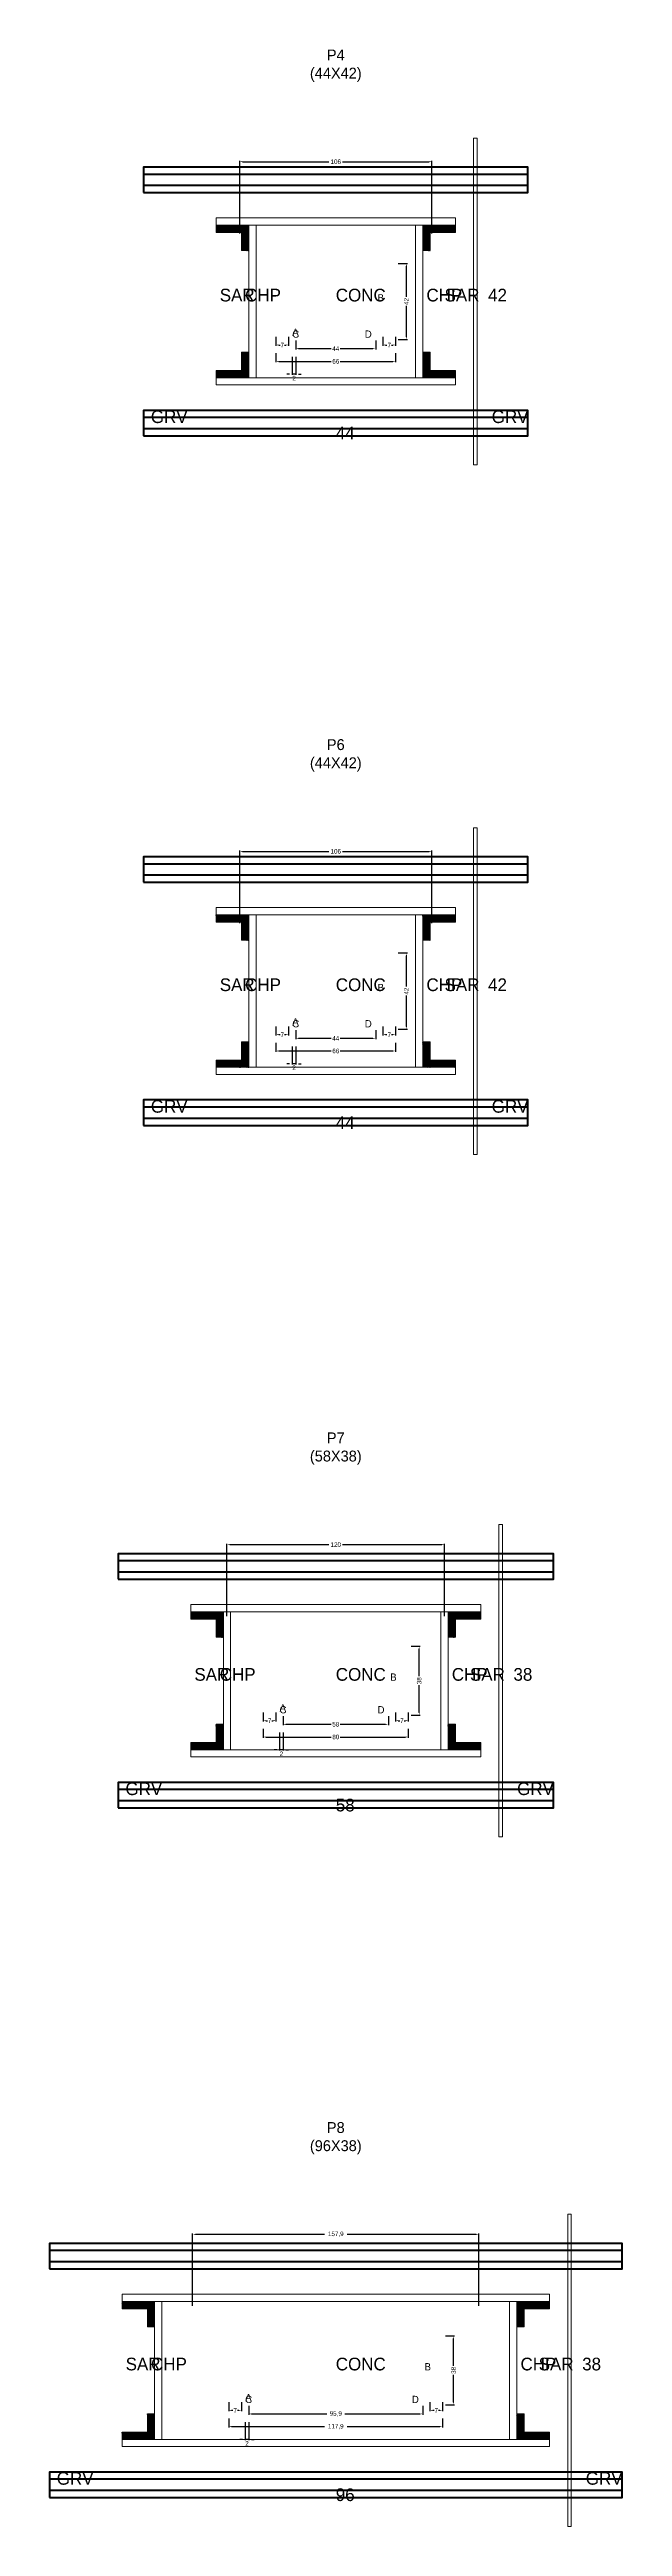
# Model space of a CAD drawing. Header units: centimetres. Extents: x -8500 to 4299, y -7226 to 295.
# Drawn here: x -158 to 158, y -2226 to -861 of the extents above; entities that cross this region are included whole.
import ezdxf

# ---------------------------------------------------------------- set-up
doc = ezdxf.new("R2010")
doc.units = ezdxf.units.CM
for name, color, linetype in [('COTA', 241, 'Continuous'), ('GRAVATA', 224, 'Continuous'), ('Hachura', 251, 'Continuous'), ('NOMENCLATURA', 7, 'Continuous'), ('SARRAFO', 251, 'Continuous'), ('Texto Seção', 7, 'Continuous')]:
    doc.layers.add(name, color=color, linetype=linetype)
doc.dimstyles.new('cotax2', dxfattribs={"dimtxt": 2.5, "dimasz": 1.5, "dimexe": 0.5, "dimexo": 0.5, "dimgap": 0.5, "dimtad": 1, "dimcen": 2.5, "dimazin": 3, "dimtfac": 1, "dimtmove": 0, "dimatfit": 3})

msp = doc.modelspace()

# ---------------------------------------------------------------- texts
at = {"layer": 'NOMENCLATURA'}
for s, p in [('B', (23, -1000)), ('A', (-24, -1019)), ('C', (-24, -1020)), ('D', (16, -1020)), ('B', (23, -1380)), ('A', (-24, -1399)), ('C', (-24, -1400)), ('D', (16, -1400)), ('B', (30, -1760)), ('A', (-31, -1777)), ('C', (-31, -1778)), ('D', (23, -1778)), ('B', (48.95, -2140)), ('A', (-49.95, -2157)), ('C', (-49.95, -2158)), ('D', (41.95, -2158))]:
    msp.add_text(s, height=4, dxfattribs=at).set_placement(p)
at = {"layer": 'NOMENCLATURA', "char_height": 6, "attachment_point": 8}
for s, insert in [('P4\\P(44X42)', (0, -879)), ('P6\\P(44X42)', (0, -1259)), ('P7\\P(58X38)', (0, -1641)), ('P8\\P(96X38)', (0, -2021))]:
    msp.add_mtext(s, dxfattribs=dict(at, insert=insert))
at = {"layer": 'Texto Seção'}
for s, p in [('SAR', (-64, -1000)), ('CHP', (-50, -1000)), ('CONC', (0, -1000)), ('CHP', (50, -1000)), ('SAR', (60, -1000)), ('42', (84, -1000)), ('GRV', (-102, -1067)), ('GRV', (86, -1067)), ('44', (0, -1076)), ('SAR', (-64, -1380)), ('CHP', (-50, -1380)), ('CONC', (0, -1380)), ('CHP', (50, -1380)), ('SAR', (60, -1380)), ('42', (84, -1380)), ('GRV', (-102, -1447)), ('GRV', (86, -1447)), ('44', (0, -1456)), ('SAR', (-78, -1760)), ('CHP', (-64, -1760)), ('CONC', (0, -1760)), ('CHP', (64, -1760)), ('SAR', (74, -1760)), ('38', (98, -1760)), ('GRV', (-116, -1823)), ('58', (0, -1832)), ('GRV', (100, -1823)), ('SAR', (-115.9, -2140)), ('CHP', (-101.9, -2140)), ('CONC', (0, -2140)), ('CHP', (101.9, -2140)), ('SAR', (111.9, -2140)), ('38', (135.9, -2140)), ('GRV', (-153.9, -2203)), ('GRV', (137.9, -2203)), ('96', (0, -2212))]:
    msp.add_text(s, height=7, dxfattribs=at).set_placement(p)

# ---------------------------------------------------------------- blocks, each defined once
blk = doc.blocks.new('_CLOSEDFILLED')
at = {"color": 0, "linetype": 'BYBLOCK'}
blk.add_solid([(-1, 0.16), (0, 0), (-1, -0.16)], dxfattribs=at)
blk = doc.blocks.new('*D218')
for p, q in [((-58.95, -2166.5), (-58.95, -2171.5)), ((58.95, -2166.5), (58.95, -2171.5)), ((-57.45, -2171), (-6.25, -2171)), ((6.25, -2171), (57.45, -2171))]:
    blk.add_line(p, q)
at = {"layer": 'Defpoints'}
for p in [(-58.95, -2166), (58.95, -2166), (-58.95, -2171)]:
    blk.add_point(p, dxfattribs=at)
at = {"layer": 'COTA', "xscale": 1.5, "yscale": 1.5, "rotation": 180}
blk.add_blockref('_CLOSEDFILLED', (-58.95, -2171), dxfattribs=at)
at = {"layer": 'COTA', "xscale": 1.5, "yscale": 1.5}
blk.add_blockref('_CLOSEDFILLED', (58.95, -2171), dxfattribs=at)
at = {"layer": 'COTA', "insert": (0, -2171), "char_height": 2.5, "attachment_point": 5}
blk.add_mtext('117,9', dxfattribs=at)
blk = doc.blocks.new('*D219')
for p, q in [((-47.95, -2159.5), (-47.95, -2164.5)), ((-46.45, -2164), (-5, -2164)), ((5, -2164), (46.45, -2164)), ((47.95, -2159.5), (47.95, -2164.5))]:
    blk.add_line(p, q)
at = {"layer": 'Defpoints'}
for p in [(-47.95, -2159), (-47.95, -2164), (47.95, -2159)]:
    blk.add_point(p, dxfattribs=at)
at = {"layer": 'COTA', "xscale": 1.5, "yscale": 1.5, "rotation": 180}
blk.add_blockref('_CLOSEDFILLED', (-47.95, -2164), dxfattribs=at)
at = {"layer": 'COTA', "xscale": 1.5, "yscale": 1.5}
blk.add_blockref('_CLOSEDFILLED', (47.95, -2164), dxfattribs=at)
at = {"layer": 'COTA', "insert": (0, -2164), "char_height": 2.5, "attachment_point": 5}
blk.add_mtext('95,9', dxfattribs=at)
blk = doc.blocks.new('*D220')
for p, q in [((60.45, -2121), (65.45, -2121)), ((64.95, -2137.5), (64.95, -2122.5)), ((64.95, -2157.5), (64.95, -2142.5)), ((60.45, -2159), (65.45, -2159))]:
    blk.add_line(p, q)
at = {"layer": 'Defpoints'}
for p in [(59.95, -2121), (59.95, -2159), (64.95, -2159)]:
    blk.add_point(p, dxfattribs=at)
at = {"layer": 'COTA', "xscale": 1.5, "yscale": 1.5}
for p, rotation in [((64.95, -2121), 90), ((64.95, -2159), 270)]:
    blk.add_blockref('_CLOSEDFILLED', p, dxfattribs=dict(at, rotation=rotation))
at = {"layer": 'COTA', "insert": (64.95, -2140), "char_height": 2.5, "attachment_point": 5, "rotation": 90}
blk.add_mtext('38', dxfattribs=at)
blk = doc.blocks.new('*D221')
for p, q in [((-58.95, -2157.5), (-58.95, -2162.5)), ((-57.45, -2162), (-56.7, -2162)), ((-54.2, -2162), (-53.45, -2162)), ((-51.95, -2157.5), (-51.95, -2162.5))]:
    blk.add_line(p, q)
at = {"layer": 'Defpoints'}
for p in [(-58.95, -2157), (-58.95, -2162), (-51.95, -2157)]:
    blk.add_point(p, dxfattribs=at)
at = {"layer": 'COTA', "xscale": 1.5, "yscale": 1.5, "rotation": 180}
blk.add_blockref('_CLOSEDFILLED', (-58.95, -2162), dxfattribs=at)
at = {"layer": 'COTA', "xscale": 1.5, "yscale": 1.5}
blk.add_blockref('_CLOSEDFILLED', (-51.95, -2162), dxfattribs=at)
at = {"layer": 'COTA', "insert": (-55.45, -2162), "char_height": 2.5, "attachment_point": 5}
blk.add_mtext('7', dxfattribs=at)
blk = doc.blocks.new('*D222')
for p, q in [((51.95, -2157.5), (51.95, -2162.5)), ((53.45, -2162), (54.2, -2162)), ((56.7, -2162), (57.45, -2162)), ((58.95, -2157.5), (58.95, -2162.5))]:
    blk.add_line(p, q)
at = {"layer": 'Defpoints'}
for p in [(51.95, -2157), (51.95, -2162), (58.95, -2157)]:
    blk.add_point(p, dxfattribs=at)
at = {"layer": 'COTA', "xscale": 1.5, "yscale": 1.5, "rotation": 180}
blk.add_blockref('_CLOSEDFILLED', (51.95, -2162), dxfattribs=at)
at = {"layer": 'COTA', "xscale": 1.5, "yscale": 1.5}
blk.add_blockref('_CLOSEDFILLED', (58.95, -2162), dxfattribs=at)
at = {"layer": 'COTA', "insert": (55.45, -2162), "char_height": 2.5, "attachment_point": 5}
blk.add_mtext('7', dxfattribs=at)
blk = doc.blocks.new('*D223')
for p, q in [((-78.95, -2104.5), (-78.95, -2064.5)), ((-77.45, -2065), (-6.25, -2065)), ((6.25, -2065), (77.45, -2065)), ((78.95, -2104.5), (78.95, -2064.5))]:
    blk.add_line(p, q)
at = {"layer": 'Defpoints'}
for p in [(-78.95, -2065), (-78.95, -2105), (78.95, -2105)]:
    blk.add_point(p, dxfattribs=at)
at = {"layer": 'COTA', "xscale": 1.5, "yscale": 1.5, "rotation": 180}
blk.add_blockref('_CLOSEDFILLED', (-78.95, -2065), dxfattribs=at)
at = {"layer": 'COTA', "xscale": 1.5, "yscale": 1.5}
blk.add_blockref('_CLOSEDFILLED', (78.95, -2065), dxfattribs=at)
at = {"layer": 'COTA', "insert": (0, -2065), "char_height": 2.5, "attachment_point": 5}
blk.add_mtext('157,9', dxfattribs=at)
blk = doc.blocks.new('*D184')
for p, q in [((-40, -1786.5), (-40, -1791.5)), ((40, -1786.5), (40, -1791.5)), ((-38.5, -1791), (-2.5, -1791)), ((2.5, -1791), (38.5, -1791))]:
    blk.add_line(p, q)
at = {"layer": 'Defpoints'}
for p in [(-40, -1786), (40, -1786), (-40, -1791)]:
    blk.add_point(p, dxfattribs=at)
at = {"layer": 'COTA', "xscale": 1.5, "yscale": 1.5, "rotation": 180}
blk.add_blockref('_CLOSEDFILLED', (-40, -1791), dxfattribs=at)
at = {"layer": 'COTA', "xscale": 1.5, "yscale": 1.5}
blk.add_blockref('_CLOSEDFILLED', (40, -1791), dxfattribs=at)
at = {"layer": 'COTA', "insert": (0, -1791), "char_height": 2.5, "attachment_point": 5}
blk.add_mtext('80', dxfattribs=at)
blk = doc.blocks.new('*D185')
for p, q in [((-29, -1779.5), (-29, -1784.5)), ((-27.5, -1784), (-2.5, -1784)), ((2.5, -1784), (27.5, -1784)), ((29, -1779.5), (29, -1784.5))]:
    blk.add_line(p, q)
at = {"layer": 'Defpoints'}
for p in [(-29, -1779), (-29, -1784), (29, -1779)]:
    blk.add_point(p, dxfattribs=at)
at = {"layer": 'COTA', "xscale": 1.5, "yscale": 1.5, "rotation": 180}
blk.add_blockref('_CLOSEDFILLED', (-29, -1784), dxfattribs=at)
at = {"layer": 'COTA', "xscale": 1.5, "yscale": 1.5}
blk.add_blockref('_CLOSEDFILLED', (29, -1784), dxfattribs=at)
at = {"layer": 'COTA', "insert": (0, -1784), "char_height": 2.5, "attachment_point": 5}
blk.add_mtext('58', dxfattribs=at)
blk = doc.blocks.new('*D186')
for p, q in [((41.5, -1741), (46.5, -1741)), ((46, -1757.5), (46, -1742.5)), ((46, -1777.5), (46, -1762.5)), ((41.5, -1779), (46.5, -1779))]:
    blk.add_line(p, q)
at = {"layer": 'Defpoints'}
for p in [(41, -1741), (41, -1779), (46, -1779)]:
    blk.add_point(p, dxfattribs=at)
at = {"layer": 'COTA', "xscale": 1.5, "yscale": 1.5}
for p, rotation in [((46, -1741), 90), ((46, -1779), 270)]:
    blk.add_blockref('_CLOSEDFILLED', p, dxfattribs=dict(at, rotation=rotation))
at = {"layer": 'COTA', "insert": (46, -1760), "char_height": 2.5, "attachment_point": 5, "rotation": 90}
blk.add_mtext('38', dxfattribs=at)
blk = doc.blocks.new('*D187')
for p, q in [((-40, -1777.5), (-40, -1782.5)), ((-38.5, -1782), (-37.75, -1782)), ((-35.25, -1782), (-34.5, -1782)), ((-33, -1777.5), (-33, -1782.5))]:
    blk.add_line(p, q)
at = {"layer": 'Defpoints'}
for p in [(-40, -1777), (-40, -1782), (-33, -1777)]:
    blk.add_point(p, dxfattribs=at)
at = {"layer": 'COTA', "xscale": 1.5, "yscale": 1.5, "rotation": 180}
blk.add_blockref('_CLOSEDFILLED', (-40, -1782), dxfattribs=at)
at = {"layer": 'COTA', "xscale": 1.5, "yscale": 1.5}
blk.add_blockref('_CLOSEDFILLED', (-33, -1782), dxfattribs=at)
at = {"layer": 'COTA', "insert": (-36.5, -1782), "char_height": 2.5, "attachment_point": 5}
blk.add_mtext('7', dxfattribs=at)
blk = doc.blocks.new('*D188')
for p, q in [((33, -1777.5), (33, -1782.5)), ((34.5, -1782), (35.25, -1782)), ((37.75, -1782), (38.5, -1782)), ((40, -1777.5), (40, -1782.5))]:
    blk.add_line(p, q)
at = {"layer": 'Defpoints'}
for p in [(33, -1777), (33, -1782), (40, -1777)]:
    blk.add_point(p, dxfattribs=at)
at = {"layer": 'COTA', "xscale": 1.5, "yscale": 1.5, "rotation": 180}
blk.add_blockref('_CLOSEDFILLED', (33, -1782), dxfattribs=at)
at = {"layer": 'COTA', "xscale": 1.5, "yscale": 1.5}
blk.add_blockref('_CLOSEDFILLED', (40, -1782), dxfattribs=at)
at = {"layer": 'COTA', "insert": (36.5, -1782), "char_height": 2.5, "attachment_point": 5}
blk.add_mtext('7', dxfattribs=at)
blk = doc.blocks.new('*D189')
for p, q in [((-60, -1724.5), (-60, -1684.5)), ((-58.5, -1685), (-3.75, -1685)), ((3.75, -1685), (58.5, -1685)), ((60, -1724.5), (60, -1684.5))]:
    blk.add_line(p, q)
at = {"layer": 'Defpoints'}
for p in [(-60, -1685), (-60, -1725), (60, -1725)]:
    blk.add_point(p, dxfattribs=at)
at = {"layer": 'COTA', "xscale": 1.5, "yscale": 1.5, "rotation": 180}
blk.add_blockref('_CLOSEDFILLED', (-60, -1685), dxfattribs=at)
at = {"layer": 'COTA', "xscale": 1.5, "yscale": 1.5}
blk.add_blockref('_CLOSEDFILLED', (60, -1685), dxfattribs=at)
at = {"layer": 'COTA', "insert": (0, -1685), "char_height": 2.5, "attachment_point": 5}
blk.add_mtext('120', dxfattribs=at)
blk = doc.blocks.new('*D150')
for p, q in [((-33, -1408.5), (-33, -1413.5)), ((-31.5, -1413), (-2.5, -1413)), ((2.5, -1413), (31.5, -1413)), ((33, -1408.5), (33, -1413.5))]:
    blk.add_line(p, q)
at = {"layer": 'Defpoints'}
for p in [(-33, -1408), (-33, -1413), (33, -1408)]:
    blk.add_point(p, dxfattribs=at)
at = {"layer": 'COTA', "xscale": 1.5, "yscale": 1.5, "rotation": 180}
blk.add_blockref('_CLOSEDFILLED', (-33, -1413), dxfattribs=at)
at = {"layer": 'COTA', "xscale": 1.5, "yscale": 1.5}
blk.add_blockref('_CLOSEDFILLED', (33, -1413), dxfattribs=at)
at = {"layer": 'COTA', "insert": (0, -1413), "char_height": 2.5, "attachment_point": 5}
blk.add_mtext('66', dxfattribs=at)
blk = doc.blocks.new('*D151')
for p, q in [((-22, -1401.5), (-22, -1406.5)), ((22, -1401.5), (22, -1406.5)), ((-20.5, -1406), (-2.5, -1406)), ((2.5, -1406), (20.5, -1406))]:
    blk.add_line(p, q)
at = {"layer": 'Defpoints'}
for p in [(-22, -1401), (22, -1401), (-22, -1406)]:
    blk.add_point(p, dxfattribs=at)
at = {"layer": 'COTA', "xscale": 1.5, "yscale": 1.5, "rotation": 180}
blk.add_blockref('_CLOSEDFILLED', (-22, -1406), dxfattribs=at)
at = {"layer": 'COTA', "xscale": 1.5, "yscale": 1.5}
blk.add_blockref('_CLOSEDFILLED', (22, -1406), dxfattribs=at)
at = {"layer": 'COTA', "insert": (0, -1406), "char_height": 2.5, "attachment_point": 5}
blk.add_mtext('44', dxfattribs=at)
blk = doc.blocks.new('*D152')
for p, q in [((34.5, -1359), (39.5, -1359)), ((39, -1377.5), (39, -1360.5)), ((39, -1399.5), (39, -1382.5)), ((34.5, -1401), (39.5, -1401))]:
    blk.add_line(p, q)
at = {"layer": 'Defpoints'}
for p in [(34, -1359), (34, -1401), (39, -1401)]:
    blk.add_point(p, dxfattribs=at)
at = {"layer": 'COTA', "xscale": 1.5, "yscale": 1.5}
for p, rotation in [((39, -1359), 90), ((39, -1401), 270)]:
    blk.add_blockref('_CLOSEDFILLED', p, dxfattribs=dict(at, rotation=rotation))
at = {"layer": 'COTA', "insert": (39, -1380), "char_height": 2.5, "attachment_point": 5, "rotation": 90}
blk.add_mtext('42', dxfattribs=at)
blk = doc.blocks.new('*D153')
for p, q in [((-33, -1399.5), (-33, -1404.5)), ((-31.5, -1404), (-30.75, -1404)), ((-28.25, -1404), (-27.5, -1404)), ((-26, -1399.5), (-26, -1404.5))]:
    blk.add_line(p, q)
at = {"layer": 'Defpoints'}
for p in [(-33, -1399), (-33, -1404), (-26, -1399)]:
    blk.add_point(p, dxfattribs=at)
at = {"layer": 'COTA', "xscale": 1.5, "yscale": 1.5, "rotation": 180}
blk.add_blockref('_CLOSEDFILLED', (-33, -1404), dxfattribs=at)
at = {"layer": 'COTA', "xscale": 1.5, "yscale": 1.5}
blk.add_blockref('_CLOSEDFILLED', (-26, -1404), dxfattribs=at)
at = {"layer": 'COTA', "insert": (-29.5, -1404), "char_height": 2.5, "attachment_point": 5}
blk.add_mtext('7', dxfattribs=at)
blk = doc.blocks.new('*D154')
for p, q in [((26, -1399.5), (26, -1404.5)), ((27.5, -1404), (28.25, -1404)), ((30.75, -1404), (31.5, -1404)), ((33, -1399.5), (33, -1404.5))]:
    blk.add_line(p, q)
at = {"layer": 'Defpoints'}
for p in [(26, -1399), (26, -1404), (33, -1399)]:
    blk.add_point(p, dxfattribs=at)
at = {"layer": 'COTA', "xscale": 1.5, "yscale": 1.5, "rotation": 180}
blk.add_blockref('_CLOSEDFILLED', (26, -1404), dxfattribs=at)
at = {"layer": 'COTA', "xscale": 1.5, "yscale": 1.5}
blk.add_blockref('_CLOSEDFILLED', (33, -1404), dxfattribs=at)
at = {"layer": 'COTA', "insert": (29.5, -1404), "char_height": 2.5, "attachment_point": 5}
blk.add_mtext('7', dxfattribs=at)
blk = doc.blocks.new('*D155')
for p, q in [((-53, -1342.5), (-53, -1302.5)), ((-51.5, -1303), (-3.75, -1303)), ((3.75, -1303), (51.5, -1303)), ((53, -1342.5), (53, -1302.5))]:
    blk.add_line(p, q)
at = {"layer": 'Defpoints'}
for p in [(-53, -1303), (-53, -1343), (53, -1343)]:
    blk.add_point(p, dxfattribs=at)
at = {"layer": 'COTA', "xscale": 1.5, "yscale": 1.5, "rotation": 180}
blk.add_blockref('_CLOSEDFILLED', (-53, -1303), dxfattribs=at)
at = {"layer": 'COTA', "xscale": 1.5, "yscale": 1.5}
blk.add_blockref('_CLOSEDFILLED', (53, -1303), dxfattribs=at)
at = {"layer": 'COTA', "insert": (0, -1303), "char_height": 2.5, "attachment_point": 5}
blk.add_mtext('106', dxfattribs=at)
blk = doc.blocks.new('*D116')
for p, q in [((-33, -1028.5), (-33, -1033.5)), ((-31.5, -1033), (-2.5, -1033)), ((2.5, -1033), (31.5, -1033)), ((33, -1028.5), (33, -1033.5))]:
    blk.add_line(p, q)
at = {"layer": 'Defpoints'}
for p in [(-33, -1028), (-33, -1033), (33, -1028)]:
    blk.add_point(p, dxfattribs=at)
at = {"layer": 'COTA', "xscale": 1.5, "yscale": 1.5, "rotation": 180}
blk.add_blockref('_CLOSEDFILLED', (-33, -1033), dxfattribs=at)
at = {"layer": 'COTA', "xscale": 1.5, "yscale": 1.5}
blk.add_blockref('_CLOSEDFILLED', (33, -1033), dxfattribs=at)
at = {"layer": 'COTA', "insert": (0, -1033), "char_height": 2.5, "attachment_point": 5}
blk.add_mtext('66', dxfattribs=at)
blk = doc.blocks.new('*D117')
for p, q in [((-22, -1021.5), (-22, -1026.5)), ((22, -1021.5), (22, -1026.5)), ((-20.5, -1026), (-2.5, -1026)), ((2.5, -1026), (20.5, -1026))]:
    blk.add_line(p, q)
at = {"layer": 'Defpoints'}
for p in [(-22, -1021), (22, -1021), (-22, -1026)]:
    blk.add_point(p, dxfattribs=at)
at = {"layer": 'COTA', "xscale": 1.5, "yscale": 1.5, "rotation": 180}
blk.add_blockref('_CLOSEDFILLED', (-22, -1026), dxfattribs=at)
at = {"layer": 'COTA', "xscale": 1.5, "yscale": 1.5}
blk.add_blockref('_CLOSEDFILLED', (22, -1026), dxfattribs=at)
at = {"layer": 'COTA', "insert": (0, -1026), "char_height": 2.5, "attachment_point": 5}
blk.add_mtext('44', dxfattribs=at)
blk = doc.blocks.new('*D118')
for p, q in [((34.5, -979), (39.5, -979)), ((39, -997.5), (39, -980.5)), ((39, -1019.5), (39, -1002.5)), ((34.5, -1021), (39.5, -1021))]:
    blk.add_line(p, q)
at = {"layer": 'Defpoints'}
for p in [(34, -979), (34, -1021), (39, -1021)]:
    blk.add_point(p, dxfattribs=at)
at = {"layer": 'COTA', "xscale": 1.5, "yscale": 1.5}
for p, rotation in [((39, -979), 90), ((39, -1021), 270)]:
    blk.add_blockref('_CLOSEDFILLED', p, dxfattribs=dict(at, rotation=rotation))
at = {"layer": 'COTA', "insert": (39, -1000), "char_height": 2.5, "attachment_point": 5, "rotation": 90}
blk.add_mtext('42', dxfattribs=at)
blk = doc.blocks.new('*D119')
for p, q in [((-33, -1019.5), (-33, -1024.5)), ((-26, -1019.5), (-26, -1024.5)), ((-31.5, -1024), (-30.75, -1024)), ((-28.25, -1024), (-27.5, -1024))]:
    blk.add_line(p, q)
at = {"layer": 'Defpoints'}
for p in [(-33, -1019), (-26, -1019), (-33, -1024)]:
    blk.add_point(p, dxfattribs=at)
at = {"layer": 'COTA', "xscale": 1.5, "yscale": 1.5, "rotation": 180}
blk.add_blockref('_CLOSEDFILLED', (-33, -1024), dxfattribs=at)
at = {"layer": 'COTA', "xscale": 1.5, "yscale": 1.5}
blk.add_blockref('_CLOSEDFILLED', (-26, -1024), dxfattribs=at)
at = {"layer": 'COTA', "insert": (-29.5, -1024), "char_height": 2.5, "attachment_point": 5}
blk.add_mtext('7', dxfattribs=at)
blk = doc.blocks.new('*D120')
for p, q in [((26, -1019.5), (26, -1024.5)), ((33, -1019.5), (33, -1024.5)), ((27.5, -1024), (28.25, -1024)), ((30.75, -1024), (31.5, -1024))]:
    blk.add_line(p, q)
at = {"layer": 'Defpoints'}
for p in [(26, -1019), (33, -1019), (26, -1024)]:
    blk.add_point(p, dxfattribs=at)
at = {"layer": 'COTA', "xscale": 1.5, "yscale": 1.5, "rotation": 180}
blk.add_blockref('_CLOSEDFILLED', (26, -1024), dxfattribs=at)
at = {"layer": 'COTA', "xscale": 1.5, "yscale": 1.5}
blk.add_blockref('_CLOSEDFILLED', (33, -1024), dxfattribs=at)
at = {"layer": 'COTA', "insert": (29.5, -1024), "char_height": 2.5, "attachment_point": 5}
blk.add_mtext('7', dxfattribs=at)
blk = doc.blocks.new('*D121')
for p, q in [((-53, -962.5), (-53, -922.5)), ((-51.5, -923), (-3.75, -923)), ((3.75, -923), (51.5, -923)), ((53, -962.5), (53, -922.5))]:
    blk.add_line(p, q)
at = {"layer": 'Defpoints'}
for p in [(-53, -923), (-53, -963), (53, -963)]:
    blk.add_point(p, dxfattribs=at)
at = {"layer": 'COTA', "xscale": 1.5, "yscale": 1.5, "rotation": 180}
blk.add_blockref('_CLOSEDFILLED', (-53, -923), dxfattribs=at)
at = {"layer": 'COTA', "xscale": 1.5, "yscale": 1.5}
blk.add_blockref('_CLOSEDFILLED', (53, -923), dxfattribs=at)
at = {"layer": 'COTA', "insert": (0, -923), "char_height": 2.5, "attachment_point": 5}
blk.add_mtext('106', dxfattribs=at)

# ---------------------------------------------------------------- dimensions: what is measured, and where the dimension line sits
at = {"layer": 'COTA'}
for base, p1, p2, picture, middle in [((-53, -923), (-53, -963), (53, -963), '*D121', (0, -923)), ((-33, -1024), (-33, -1019), (-26, -1019), '*D119', (-29.5, -1024)), ((-22, -1026), (-22, -1021), (22, -1021), '*D117', (0, -1026)), ((26, -1024), (26, -1019), (33, -1019), '*D120', (29.5, -1024)), ((-33, -1033), (-33, -1028), (33, -1028), '*D116', (0, -1033)), ((-53, -1303), (-53, -1343), (53, -1343), '*D155', (0, -1303)), ((-33, -1404), (-33, -1399), (-26, -1399), '*D153', (-29.5, -1404)), ((-22, -1406), (-22, -1401), (22, -1401), '*D151', (0, -1406)), ((26, -1404), (26, -1399), (33, -1399), '*D154', (29.5, -1404)), ((-33, -1413), (-33, -1408), (33, -1408), '*D150', (0, -1413)), ((-60, -1685), (-60, -1725), (60, -1725), '*D189', (0, -1685)), ((-40, -1782), (-40, -1777), (-33, -1777), '*D187', (-36.5, -1782)), ((-40, -1791), (-40, -1786), (40, -1786), '*D184', (0, -1791)), ((-29, -1784), (-29, -1779), (29, -1779), '*D185', (0, -1784)), ((33, -1782), (33, -1777), (40, -1777), '*D188', (36.5, -1782)), ((-78.95, -2065), (-78.95, -2105), (78.95, -2105), '*D223', (0, -2065)), ((-58.95, -2162), (-58.95, -2157), (-51.95, -2157), '*D221', (-55.45, -2162)), ((-58.95, -2171), (-58.95, -2166), (58.95, -2166), '*D218', (0, -2171)), ((-47.95, -2164), (-47.95, -2159), (47.95, -2159), '*D219', (0, -2164)), ((51.95, -2162), (51.95, -2157), (58.95, -2157), '*D222', (55.45, -2162))]:
    dim = msp.add_linear_dim(base=base, p1=p1, p2=p2, dimstyle='cotax2', dxfattribs=at)
    dim.commit()
    dim.dimension.update_dxf_attribs({"geometry": picture, "text_midpoint": middle})
for base, p1, p2, picture, middle in [((39, -1021), (34, -1021), (34, -979), '*D118', (39, -1000)), ((39, -1401), (34, -1401), (34, -1359), '*D152', (39, -1380)), ((46, -1779), (41, -1779), (41, -1741), '*D186', (46, -1760)), ((64.95, -2159), (59.95, -2159), (59.95, -2121), '*D220', (64.95, -2140))]:
    dim = msp.add_linear_dim(base=base, p1=p1, p2=p2, angle=90, dimstyle='cotax2', dxfattribs=at)
    dim.commit()
    dim.dimension.update_dxf_attribs({"geometry": picture, "text_midpoint": middle})
for base, p1, p2 in [((-22, -1040), (-22, -1030), (-24, -1030)), ((-22, -1420), (-22, -1410), (-24, -1410)), ((-29, -1798), (-29, -1788), (-31, -1788)), ((-47.95, -2178), (-47.95, -2168), (-49.95, -2168))]:
    msp.add_linear_dim(base=base, p1=p1, p2=p2, dimstyle='cotax2', dxfattribs=at).render()

# ---------------------------------------------------------------- hatches: boundary and pattern name
at = {"layer": 'SARRAFO'}
h = msp.add_hatch(dxfattribs=at)
h.set_pattern_fill('SOLID', scale=2)
h.paths.add_polyline_path([(-66, -962), (-52, -962), (-52, -958), (-66, -958)])
h = msp.add_hatch(dxfattribs=at)
h.set_pattern_fill('SOLID', scale=2)
h.paths.add_polyline_path([(-52, -972), (-48, -972), (-48, -958), (-52, -958)])
h = msp.add_hatch(dxfattribs=at)
h.set_pattern_fill('SOLID', scale=2)
h.paths.add_polyline_path([(48, -972), (52, -972), (52, -958), (48, -958)])
h = msp.add_hatch(dxfattribs=at)
h.set_pattern_fill('SOLID', scale=2)
h.paths.add_polyline_path([(52, -962), (66, -962), (66, -958), (52, -958)])
h = msp.add_hatch(dxfattribs=at)
h.set_pattern_fill('SOLID', scale=2)
h.paths.add_polyline_path([(-52, -1042), (-48, -1042), (-48, -1028), (-52, -1028)])
h = msp.add_hatch(dxfattribs=at)
h.set_pattern_fill('SOLID', scale=2)
h.paths.add_polyline_path([(48, -1042), (52, -1042), (52, -1028), (48, -1028)])
h = msp.add_hatch(dxfattribs=at)
h.set_pattern_fill('SOLID', scale=2)
h.paths.add_polyline_path([(-66, -1042), (-52, -1042), (-52, -1038), (-66, -1038)])
h = msp.add_hatch(dxfattribs=at)
h.set_pattern_fill('SOLID', scale=2)
h.paths.add_polyline_path([(52, -1042), (66, -1042), (66, -1038), (52, -1038)])
h = msp.add_hatch(dxfattribs=at)
h.set_pattern_fill('SOLID', scale=2)
h.paths.add_polyline_path([(-66, -1342), (-52, -1342), (-52, -1338), (-66, -1338)])
h = msp.add_hatch(dxfattribs=at)
h.set_pattern_fill('SOLID', scale=2)
h.paths.add_polyline_path([(-52, -1352), (-48, -1352), (-48, -1338), (-52, -1338)])
h = msp.add_hatch(dxfattribs=at)
h.set_pattern_fill('SOLID', scale=2)
h.paths.add_polyline_path([(48, -1352), (52, -1352), (52, -1338), (48, -1338)])
h = msp.add_hatch(dxfattribs=at)
h.set_pattern_fill('SOLID', scale=2)
h.paths.add_polyline_path([(52, -1342), (66, -1342), (66, -1338), (52, -1338)])
h = msp.add_hatch(dxfattribs=at)
h.set_pattern_fill('SOLID', scale=2)
h.paths.add_polyline_path([(-66, -1422), (-52, -1422), (-52, -1418), (-66, -1418)])
h = msp.add_hatch(dxfattribs=at)
h.set_pattern_fill('SOLID', scale=2)
h.paths.add_polyline_path([(-52, -1422), (-48, -1422), (-48, -1408), (-52, -1408)])
h = msp.add_hatch(dxfattribs=at)
h.set_pattern_fill('SOLID', scale=2)
h.paths.add_polyline_path([(48, -1422), (52, -1422), (52, -1408), (48, -1408)])
h = msp.add_hatch(dxfattribs=at)
h.set_pattern_fill('SOLID', scale=2)
h.paths.add_polyline_path([(52, -1422), (66, -1422), (66, -1418), (52, -1418)])
h = msp.add_hatch(dxfattribs=at)
h.set_pattern_fill('SOLID', scale=2)
h.paths.add_polyline_path([(-80, -1726), (-66, -1726), (-66, -1722), (-80, -1722)])
h = msp.add_hatch(dxfattribs=at)
h.set_pattern_fill('SOLID', scale=2)
h.paths.add_polyline_path([(-66, -1736), (-62, -1736), (-62, -1722), (-66, -1722)])
h = msp.add_hatch(dxfattribs=at)
h.set_pattern_fill('SOLID', scale=2)
h.paths.add_polyline_path([(62, -1736), (66, -1736), (66, -1722), (62, -1722)])
h = msp.add_hatch(dxfattribs=at)
h.set_pattern_fill('SOLID', scale=2)
h.paths.add_polyline_path([(66, -1726), (80, -1726), (80, -1722), (66, -1722)])
h = msp.add_hatch(dxfattribs=at)
h.set_pattern_fill('SOLID', scale=2)
h.paths.add_polyline_path([(-66, -1798), (-62, -1798), (-62, -1784), (-66, -1784)])
h = msp.add_hatch(dxfattribs=at)
h.set_pattern_fill('SOLID', scale=2)
h.paths.add_polyline_path([(62, -1798), (66, -1798), (66, -1784), (62, -1784)])
h = msp.add_hatch(dxfattribs=at)
h.set_pattern_fill('SOLID', scale=2)
h.paths.add_polyline_path([(-80, -1798), (-66, -1798), (-66, -1794), (-80, -1794)])
h = msp.add_hatch(dxfattribs=at)
h.set_pattern_fill('SOLID', scale=2)
h.paths.add_polyline_path([(66, -1798), (80, -1798), (80, -1794), (66, -1794)])
h = msp.add_hatch(dxfattribs=at)
h.set_pattern_fill('SOLID', scale=2)
h.paths.add_polyline_path([(-117.9, -2106), (-103.9, -2106), (-103.9, -2102), (-117.9, -2102)])
h = msp.add_hatch(dxfattribs=at)
h.set_pattern_fill('SOLID', scale=2)
h.paths.add_polyline_path([(-103.9, -2116), (-99.9, -2116), (-99.9, -2102), (-103.9, -2102)])
h = msp.add_hatch(dxfattribs=at)
h.set_pattern_fill('SOLID', scale=2)
h.paths.add_polyline_path([(99.9, -2116), (103.9, -2116), (103.9, -2102), (99.9, -2102)])
h = msp.add_hatch(dxfattribs=at)
h.set_pattern_fill('SOLID', scale=2)
h.paths.add_polyline_path([(103.9, -2106), (117.9, -2106), (117.9, -2102), (103.9, -2102)])
h = msp.add_hatch(dxfattribs=at)
h.set_pattern_fill('SOLID', scale=2)
h.paths.add_polyline_path([(-103.9, -2178), (-99.9, -2178), (-99.9, -2164), (-103.9, -2164)])
h = msp.add_hatch(dxfattribs=at)
h.set_pattern_fill('SOLID', scale=2)
h.paths.add_polyline_path([(99.9, -2178), (103.9, -2178), (103.9, -2164), (99.9, -2164)])
h = msp.add_hatch(dxfattribs=at)
h.set_pattern_fill('SOLID', scale=2)
h.paths.add_polyline_path([(-117.9, -2178), (-103.9, -2178), (-103.9, -2174), (-117.9, -2174)])
h = msp.add_hatch(dxfattribs=at)
h.set_pattern_fill('SOLID', scale=2)
h.paths.add_polyline_path([(103.9, -2178), (117.9, -2178), (117.9, -2174), (103.9, -2174)])

# ---------------------------------------------------------------- linework, layer by layer
at = {"layer": 'GRAVATA', "lineweight": 50}
for points in [[(-106, -940), (106, -940), (106, -926), (-106, -926)], [(-106, -936), (106, -936), (106, -930), (-106, -930)], [(-106, -1074), (106, -1074), (106, -1060), (-106, -1060)], [(-106, -1070), (106, -1070), (106, -1064), (-106, -1064)], [(-106, -1320), (106, -1320), (106, -1306), (-106, -1306)], [(-106, -1316), (106, -1316), (106, -1310), (-106, -1310)], [(-106, -1454), (106, -1454), (106, -1440), (-106, -1440)], [(-106, -1450), (106, -1450), (106, -1444), (-106, -1444)], [(-120, -1704), (120, -1704), (120, -1690), (-120, -1690)], [(-120, -1700), (120, -1700), (120, -1694), (-120, -1694)], [(-120, -1830), (120, -1830), (120, -1816), (-120, -1816)], [(-120, -1826), (120, -1826), (120, -1820), (-120, -1820)], [(-157.9, -2084), (157.9, -2084), (157.9, -2070), (-157.9, -2070)], [(-157.9, -2080), (157.9, -2080), (157.9, -2074), (-157.9, -2074)], [(-157.9, -2210), (157.9, -2210), (157.9, -2196), (-157.9, -2196)], [(-157.9, -2206), (157.9, -2206), (157.9, -2200), (-157.9, -2200)]]:
    msp.add_lwpolyline(points, close=True, dxfattribs=at)
at = {"layer": 'Hachura', "lineweight": 13}
for points in [[(76, -1090), (78, -1090), (78, -910), (76, -910)], [(76, -1470), (78, -1470), (78, -1290), (76, -1290)], [(90, -1846), (92, -1846), (92, -1674), (90, -1674)], [(127.9, -2226), (129.9, -2226), (129.9, -2054), (127.9, -2054)]]:
    msp.add_lwpolyline(points, close=True, dxfattribs=at)
at = {"layer": 'Hachura', "lineweight": 18}
for points in [[(-66, -958), (66, -958), (66, -954), (-66, -954)], [(-48, -1042), (-44, -1042), (-44, -958), (-48, -958)], [(44, -1042), (48, -1042), (48, -958), (44, -958)], [(-66, -1046), (66, -1046), (66, -1042), (-66, -1042)], [(-66, -1338), (66, -1338), (66, -1334), (-66, -1334)], [(-48, -1422), (-44, -1422), (-44, -1338), (-48, -1338)], [(44, -1422), (48, -1422), (48, -1338), (44, -1338)], [(-66, -1426), (66, -1426), (66, -1422), (-66, -1422)], [(-80, -1722), (80, -1722), (80, -1718), (-80, -1718)], [(-62, -1798), (-58, -1798), (-58, -1722), (-62, -1722)], [(58, -1798), (62, -1798), (62, -1722), (58, -1722)], [(-80, -1802), (80, -1802), (80, -1798), (-80, -1798)], [(-117.9, -2102), (117.9, -2102), (117.9, -2098), (-117.9, -2098)], [(-99.9, -2178), (-95.9, -2178), (-95.9, -2102), (-99.9, -2102)], [(95.9, -2178), (99.9, -2178), (99.9, -2102), (95.9, -2102)], [(-117.9, -2182), (117.9, -2182), (117.9, -2178), (-117.9, -2178)]]:
    msp.add_lwpolyline(points, close=True, dxfattribs=at)
at = {"layer": 'SARRAFO', "lineweight": 13}
for points in [[(-66, -962), (-52, -962), (-52, -958), (-66, -958)], [(-52, -972), (-48, -972), (-48, -958), (-52, -958)], [(48, -972), (52, -972), (52, -958), (48, -958)], [(52, -962), (66, -962), (66, -958), (52, -958)], [(-52, -1042), (-48, -1042), (-48, -1028), (-52, -1028)], [(48, -1042), (52, -1042), (52, -1028), (48, -1028)], [(-66, -1042), (-52, -1042), (-52, -1038), (-66, -1038)], [(52, -1042), (66, -1042), (66, -1038), (52, -1038)], [(-66, -1342), (-52, -1342), (-52, -1338), (-66, -1338)], [(-52, -1352), (-48, -1352), (-48, -1338), (-52, -1338)], [(48, -1352), (52, -1352), (52, -1338), (48, -1338)], [(52, -1342), (66, -1342), (66, -1338), (52, -1338)], [(-66, -1422), (-52, -1422), (-52, -1418), (-66, -1418)], [(-52, -1422), (-48, -1422), (-48, -1408), (-52, -1408)], [(48, -1422), (52, -1422), (52, -1408), (48, -1408)], [(52, -1422), (66, -1422), (66, -1418), (52, -1418)], [(-80, -1726), (-66, -1726), (-66, -1722), (-80, -1722)], [(-66, -1736), (-62, -1736), (-62, -1722), (-66, -1722)], [(62, -1736), (66, -1736), (66, -1722), (62, -1722)], [(66, -1726), (80, -1726), (80, -1722), (66, -1722)], [(-66, -1798), (-62, -1798), (-62, -1784), (-66, -1784)], [(62, -1798), (66, -1798), (66, -1784), (62, -1784)], [(-80, -1798), (-66, -1798), (-66, -1794), (-80, -1794)], [(66, -1798), (80, -1798), (80, -1794), (66, -1794)], [(-117.9, -2106), (-103.9, -2106), (-103.9, -2102), (-117.9, -2102)], [(-103.9, -2116), (-99.9, -2116), (-99.9, -2102), (-103.9, -2102)], [(99.9, -2116), (103.9, -2116), (103.9, -2102), (99.9, -2102)], [(103.9, -2106), (117.9, -2106), (117.9, -2102), (103.9, -2102)], [(-103.9, -2178), (-99.9, -2178), (-99.9, -2164), (-103.9, -2164)], [(99.9, -2178), (103.9, -2178), (103.9, -2164), (99.9, -2164)], [(-117.9, -2178), (-103.9, -2178), (-103.9, -2174), (-117.9, -2174)], [(103.9, -2178), (117.9, -2178), (117.9, -2174), (103.9, -2174)]]:
    msp.add_lwpolyline(points, close=True, dxfattribs=at)

msp.set_redraw_order([(e.dxf.handle, doc.entitydb.next_handle()) for e in msp.query("TEXT MTEXT ATTDEF DIMENSION ARC_DIMENSION")])  # texts and dimensions are drawn at this point

doc.saveas('drawing.dxf')
